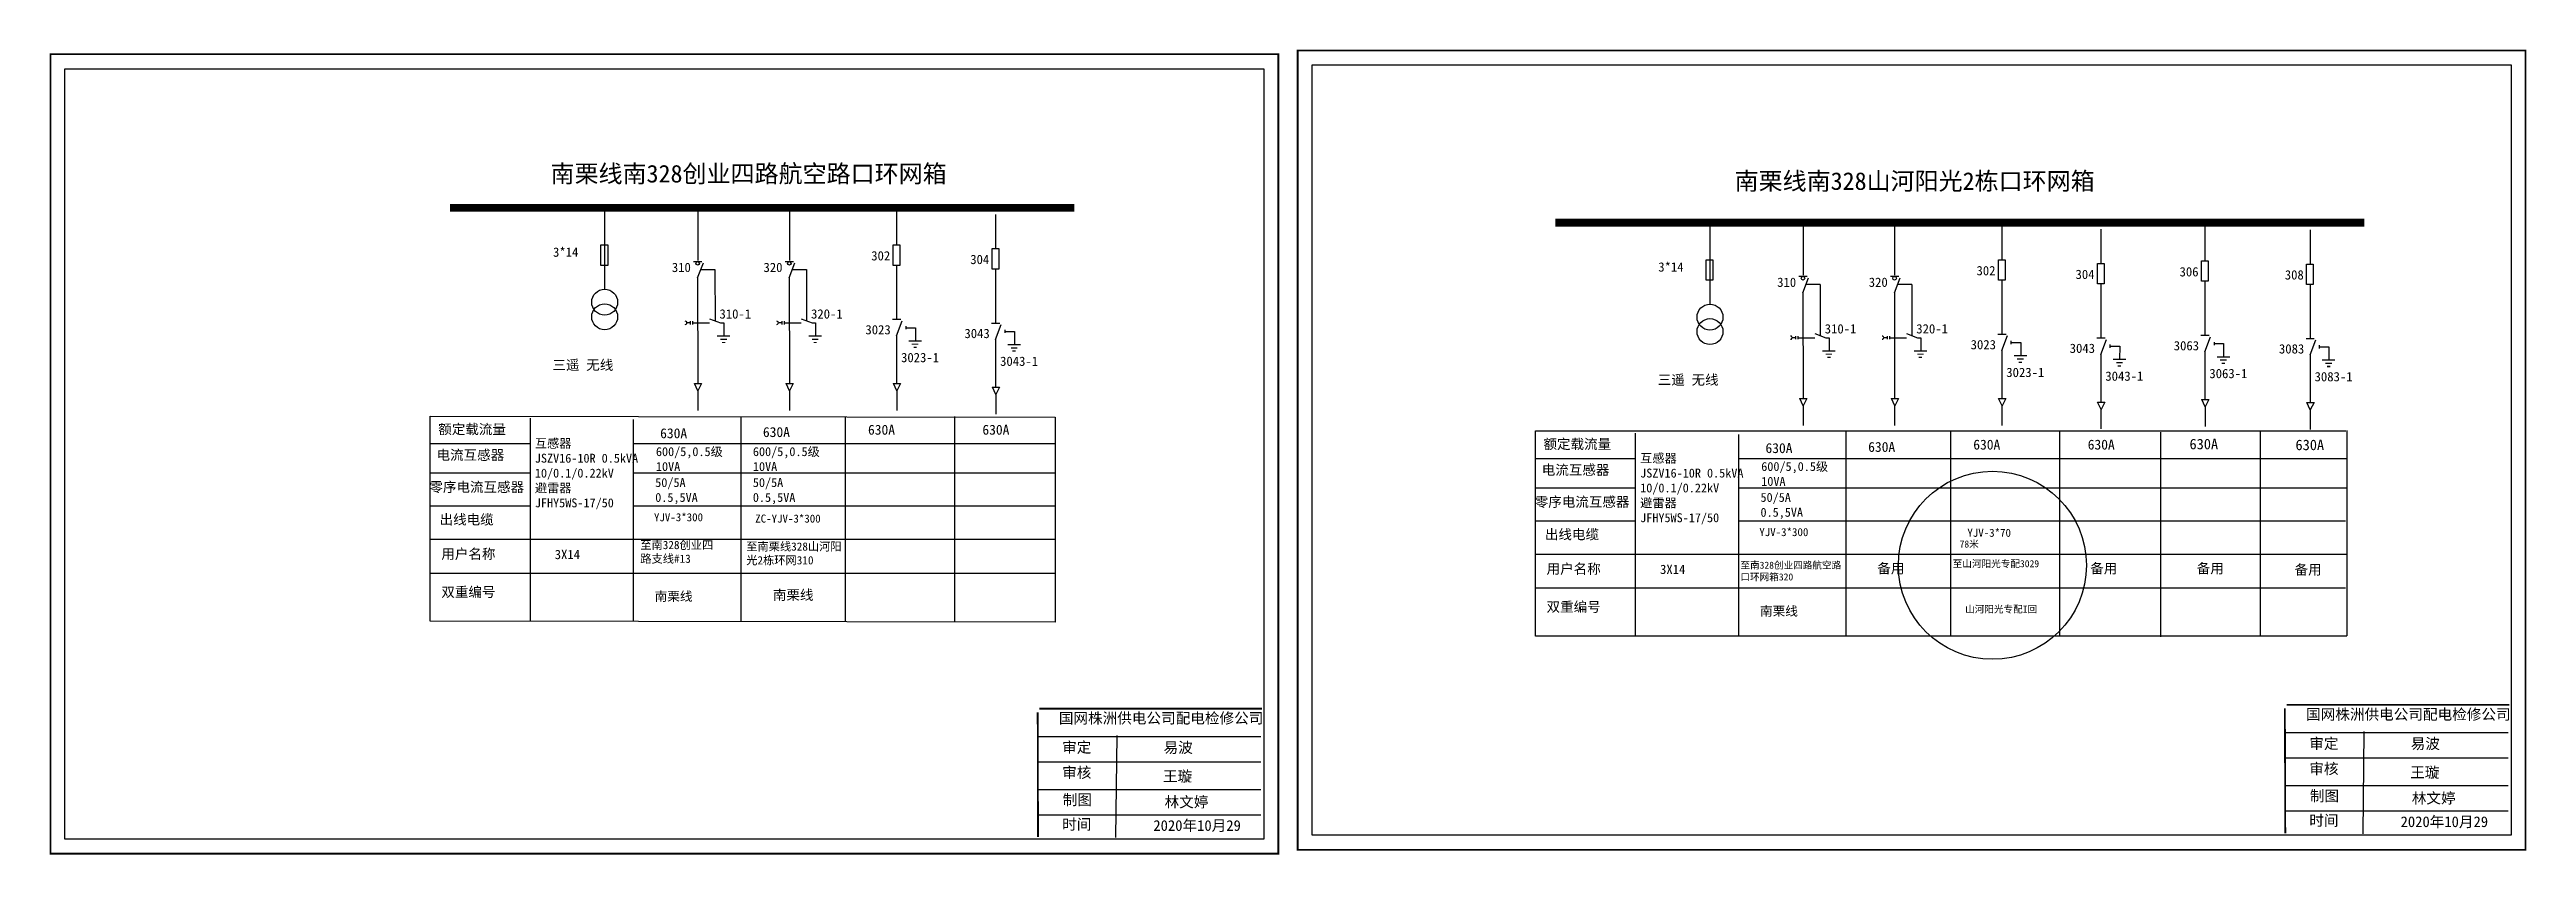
# Model space of a CAD drawing. Extents: x -93 to 445, y -102 to 13.
# Drawn here: x 93.1 to 444.8, y -102.4 to 11.9 of the extents above; entities that cross this region are included whole.
import ezdxf

# ---------------------------------------------------------------- set-up
doc = ezdxf.new("R2010")
doc.units = 0
doc.header["$LTSCALE"] = 0.774411
doc.linetypes.add('CENTER', pattern=[50.8, 31.75, -6.35, 6.35, -6.35])
doc.layers.get('0').update_dxf_attribs({"linetype": 'CONTINUOUS'})
doc.layers.add('1', color=7, linetype='CONTINUOUS')
doc.styles.add('hztxt_txtstyle_0.00_0_0', font='simkai.ttf')
doc.styles.add('hztxt_txtstyle_2.70_0_0', font='simkai.ttf', dxfattribs={"height": 2.7})
doc.styles.add('KaiTi_GB2312_txtstyle_1.17_0_0', font='', dxfattribs={"height": 1.168382})
doc.styles.add('KaiTi_GB2312_txtstyle_1.32_0_0', font='', dxfattribs={"height": 1.318325})
doc.styles.add('KaiTi_txtstyle_1.41_0_0', font='simkai.ttf', dxfattribs={"height": 1.40884})
doc.styles.get("Standard").update_dxf_attribs({"font": '', "height": 2.5})
doc.styles.add('仿宋_txtstyle_1.00_0_0', font='simfang.ttf', dxfattribs={"height": 1})
doc.styles.add('字体', font='', dxfattribs={"height": 2.5})
doc.styles.add('楷体_GB2312_txtstyle_1.09_0_0', font='simkai_0.ttf', dxfattribs={"height": 1.0944})
doc.styles.get('KaiTi_GB2312_txtstyle_1.17_0_0').set_extended_font_data('KaiTi_GB2312')
doc.styles.get('KaiTi_GB2312_txtstyle_1.32_0_0').set_extended_font_data('KaiTi_GB2312')
doc.styles.get('Standard').set_extended_font_data('SimSun')
doc.styles.get('字体').set_extended_font_data('KaiTi_GB2312')

msp = doc.modelspace()

# ---------------------------------------------------------------- texts
at = {"color": 0}
for s, p in [('3*14', (164.59, -17.48)), ('302', (209.77, -18)), ('304', (223.83, -18.52)), ('310', (181.46, -19.65)), ('320', (194.47, -19.65)), ('3*14', (321.51, -19.59)), ('310', (338.39, -21.76)), ('320', (351.39, -21.76)), ('302', (366.69, -20.11)), ('304', (380.75, -20.64)), ('306', (395.52, -20.27)), ('308', (410.46, -20.71)), ('310-1', (188.22, -26.26)), ('320-1', (201.22, -26.26)), ('3023', (208.94, -28.5)), ('3043', (223, -29.03)), ('310-1', (345.14, -28.37)), ('320-1', (358.14, -28.37)), ('3023-1', (214, -32.45)), ('3023', (365.86, -30.62)), ('3043', (379.92, -31.14)), ('3063', (394.69, -30.77)), ('3083', (409.63, -31.22)), ('3043-1', (228.06, -32.98)), ('3023-1', (370.92, -34.56)), ('3043-1', (384.98, -35.09)), ('3063-1', (399.75, -34.72)), ('3083-1', (414.69, -35.17)), ('3X14', (164.83, -60.42)), ('3X14', (321.76, -62.53))]:
    msp.add_text(s, height=1.321, dxfattribs=at).set_placement(p)
at = {"color": 7}
for s, height, p in [('YJV-3*300', 1.138, (178.92, -55.04)), ('ZC-YJV-3*300', 1.1379, (193.3, -55.23)), ('YJV-3*300', 1.138, (335.85, -57.15)), ('YJV-3*70', 1.138, (365.39, -57.25))]:
    msp.add_text(s, height=height, dxfattribs=at).set_placement(p)
at = {"color": 1, "linetype": 'Continuous', "char_height": 2.5, "width": 62.7442, "attachment_point": 1, "style": '字体'}
for s, insert in [('{\\fSimSun|b0|i0|c134|p2;\\C256;南栗线南\\fKaiTi_GB2312|b0|i0|c134|p49;328\\fSimSun|b0|i0|c134|p2;创业四路航空路口环网箱}', (164.23, -4.43)), ('{\\fSimSun|b0|i0|c134|p2;\\C256;南栗线南\\fKaiTi_GB2312|b0|i0|c134|p49;328\\fSimSun|b0|i0|c134|p2;山河阳光2栋口环网箱}', (332.34, -5.48))]:
    msp.add_mtext(s, dxfattribs=dict(at, insert=insert))
at = {"color": 0, "linetype": 'Continuous', "attachment_point": 1}
for s, insert, char_height, width, style in [('{\\fSimSun|b0|i0|c134|p2;三遥 无线}', (164.51, -32.14), 1.4088, 22.7124, 'hztxt_txtstyle_2.70_0_0'), ('{\\fSimSun|b0|i0|c134|p2;三遥 无线}', (321.43, -34.25), 1.4088, 22.7124, 'hztxt_txtstyle_2.70_0_0'), ('{\\fSimSun|b0|i0|c134|p2;额定载流量}', (148.29, -41.26), 1.4088, 22.7124, 'hztxt_txtstyle_2.70_0_0'), ('{\\fSimSun|b0|i0|c134|p2;630A}', (179.8, -41.84), 1.4088, 22.7124, 'hztxt_txtstyle_2.70_0_0'), ('{\\fSimSun|b0|i0|c134|p2;630A}', (194.39, -41.67), 1.4088, 22.7124, 'hztxt_txtstyle_2.70_0_0'), ('{\\fSimSun|b0|i0|c134|p2;630A}', (209.31, -41.34), 1.4088, 22.7124, 'hztxt_txtstyle_2.70_0_0'), ('{\\fSimSun|b0|i0|c134|p2;630A}', (225.55, -41.34), 1.4088, 22.7124, 'hztxt_txtstyle_2.70_0_0'), ('{\\fSimSun|b0|i0|c134|p2;电流互感器}', (148.05, -44.92), 1.4088, 22.7124, 'hztxt_txtstyle_2.70_0_0'), ('\\A1;{\\fSimSun|b0|i0|c134|p2;互感器\\PJSZV16-10R 0.5kVA\\P10/0.1/0.22kV\\P避雷器\\PJFHY5WS-17/50}', (162.01, -43.34), 1.268, 23.3804, 'hztxt_txtstyle_2.70_0_0'), ('\\A1;{\\fSimSun|b0|i0|c134|p2;600/5,0.5级\\P10VA}', (179.2, -44.52), 1.268, 23.3804, 'hztxt_txtstyle_2.70_0_0'), ('\\A1;{\\fSimSun|b0|i0|c134|p2;600/5,0.5级\\P10VA}', (192.97, -44.52), 1.268, 23.3804, 'hztxt_txtstyle_2.70_0_0'), ('{\\fSimSun|b0|i0|c134|p2;额定载流量}', (305.21, -43.37), 1.4088, 22.7124, 'hztxt_txtstyle_2.70_0_0'), ('\\A1;{\\fSimSun|b0|i0|c134|p2;互感器\\PJSZV16-10R 0.5kVA\\P10/0.1/0.22kV\\P避雷器\\PJFHY5WS-17/50}', (318.94, -45.45), 1.268, 23.3804, 'hztxt_txtstyle_2.70_0_0'), ('{\\fSimSun|b0|i0|c134|p2;630A}', (336.73, -43.95), 1.4088, 22.7124, 'hztxt_txtstyle_2.70_0_0'), ('{\\fSimSun|b0|i0|c134|p2;630A}', (351.31, -43.78), 1.4088, 22.7124, 'hztxt_txtstyle_2.70_0_0'), ('{\\fSimSun|b0|i0|c134|p2;630A}', (366.23, -43.45), 1.4088, 22.7124, 'hztxt_txtstyle_2.70_0_0'), ('{\\fSimSun|b0|i0|c134|p2;630A}', (382.48, -43.45), 1.4088, 22.7124, 'hztxt_txtstyle_2.70_0_0'), ('{\\fSimSun|b0|i0|c134|p2;630A}', (396.93, -43.33), 1.493, 12.0055, 'hztxt_txtstyle_0.00_0_0'), ('{\\fSimSun|b0|i0|c134|p2;630A}', (411.98, -43.45), 1.493, 12.0055, 'hztxt_txtstyle_0.00_0_0'), ('{\\fSimSun|b0|i0|c134|p2;50/5A\\P0.5,5VA}', (179.1, -48.91), 1.268, 22.7124, 'hztxt_txtstyle_2.70_0_0'), ('{\\fSimSun|b0|i0|c134|p2;50/5A\\P0.5,5VA}', (192.96, -48.91), 1.268, 22.7124, 'hztxt_txtstyle_2.70_0_0'), ('{\\fSimSun|b0|i0|c134|p2;电流互感器}', (304.97, -47.04), 1.4088, 22.7124, 'hztxt_txtstyle_2.70_0_0'), ('\\A1;{\\fSimSun|b0|i0|c134|p2;600/5,0.5级\\P10VA}', (336.13, -46.63), 1.268, 23.3804, 'hztxt_txtstyle_2.70_0_0'), ('{\\fSimSun|b0|i0|c134|p2;零序电流互感器}', (147.04, -49.47), 1.4088, 22.7124, 'hztxt_txtstyle_2.70_0_0'), ('{\\fSimSun|b0|i0|c134|p2;零序电流互感器}', (303.97, -51.58), 1.4088, 22.7124, 'hztxt_txtstyle_2.70_0_0'), ('{\\fSimSun|b0|i0|c134|p2;50/5A\\P0.5,5VA}', (336.02, -51.02), 1.268, 22.7124, 'hztxt_txtstyle_2.70_0_0'), ('{\\fSimSun|b0|i0|c134|p2;出线电缆}', (148.48, -54.09), 1.4088, 22.7124, 'hztxt_txtstyle_2.70_0_0'), ('{\\fSimSun|b0|i0|c134|p2;出线电缆}', (305.41, -56.2), 1.4088, 22.7124, 'hztxt_txtstyle_2.70_0_0'), ('{\\fSimSun|b0|i0|c134|p2;用户名称}', (148.73, -58.97), 1.4088, 22.7124, 'hztxt_txtstyle_2.70_0_0'), ('{\\fSimSun|b0|i0|c134|p2;用户名称}', (305.65, -61.09), 1.4088, 22.7124, 'hztxt_txtstyle_2.70_0_0'), ('{\\fSimSun|b0|i0|c134|p2;备用}', (352.61, -61.03), 1.4088, 22.7124, 'hztxt_txtstyle_2.70_0_0'), ('{\\fSimSun|b0|i0|c134|p2;备用}', (382.84, -61.03), 1.4088, 22.7124, 'hztxt_txtstyle_2.70_0_0'), ('{\\fSimSun|b0|i0|c134|p2;备用}', (397.96, -61.03), 1.4088, 22.7124, 'hztxt_txtstyle_2.70_0_0'), ('{\\fSimSun|b0|i0|c134|p2;备用}', (411.85, -61.2), 1.4088, 22.7124, 'hztxt_txtstyle_2.70_0_0'), ('{\\fSimSun|b0|i0|c134|p2;双重编号}', (148.73, -64.38), 1.4088, 22.7124, 'hztxt_txtstyle_2.70_0_0'), ('{\\fSimSun|b0|i0|c134|p2;双重编号}', (305.65, -66.49), 1.4088, 22.7124, 'hztxt_txtstyle_2.70_0_0'), ('国网株洲供电公司配电检修公司', (236.4, -82.24), 1.5205, 41.5686, '字体'), ('国网株洲供电公司配电检修公司', (413.48, -81.7), 1.5205, 41.5686, '字体'), ('\\f\uffbfﾬￌﾣﾤ_GB2312|b0|i0|c134|p49;审定', (236.87, -86.38), 1.5205, 11.8908, '字体'), ('易波', (251.27, -86.41), 1.52, 11.8908, '字体'), ('\\f\uffbfﾬￌﾣﾤ_GB2312|b0|i0|c134|p49;审定', (413.94, -85.84), 1.5205, 11.8908, '字体'), ('易波', (428.34, -85.86), 1.52, 11.8908, '字体'), ('\\f\uffbfﾬￌﾣﾤ_GB2312|b0|i0|c134|p49;审核', (236.87, -89.96), 1.5205, 11.8908, '字体'), ('王璇', (251.19, -90.49), 1.52, 11.8908, '字体'), ('\\f\uffbfﾬￌﾣﾤ_GB2312|b0|i0|c134|p49;审核', (413.94, -89.42), 1.5205, 11.8908, '字体'), ('王璇', (428.27, -89.94), 1.52, 11.8908, '字体'), ('\\f\uffbfﾬￌﾣﾤ_GB2312|b0|i0|c134|p49;制图', (236.95, -93.83), 1.5205, 11.8908, '字体'), ('\\f\uffbfﾬￌﾣﾤ_GB2312|b0|i0|c134|p49;制图', (414.02, -93.28), 1.5205, 11.8908, '字体'), ('\\f\uffbfﾬￌﾣﾤ_GB2312|b0|i0|c134|p49;时间', (236.87, -97.31), 1.5205, 11.8908, '字体'), ('\\f\uffbfﾬￌﾣﾤ_GB2312|b0|i0|c134|p49;时间', (413.94, -96.77), 1.5205, 11.8908, '字体')]:
    msp.add_mtext(s, dxfattribs=dict(at, insert=insert, char_height=char_height, width=width, style=style))
at = {"color": 7, "linetype": 'Continuous', "attachment_point": 1}
for s, insert, char_height, width, style in [('至南328创业四路支线#13', (176.98, -57.83), 1.1684, 11.405, 'KaiTi_GB2312_txtstyle_1.17_0_0'), ('{\\fSimSun|b0|i0|c134|p2;至南栗线}328{\\fSimSun|b0|i0|c134|p2;山河阳光}2{\\fSimSun|b0|i0|c134|p2;栋环网}310', (192.02, -58.05), 1.1684, 13.7576, 'KaiTi_GB2312_txtstyle_1.17_0_0'), ('南栗线', (179.01, -65.03), 1.318, 13.9563, 'KaiTi_GB2312_txtstyle_1.32_0_0'), ('南栗线', (195.8, -64.8), 1.409, 22.7124, 'KaiTi_txtstyle_1.41_0_0'), ('南栗线', (335.94, -67.14), 1.318, 13.9563, 'KaiTi_GB2312_txtstyle_1.32_0_0'), ('林文婷', (251.42, -94.15), 1.52, 11.8908, '楷体_GB2312_txtstyle_1.09_0_0'), ('林文婷', (428.49, -93.6), 1.52, 11.8908, '楷体_GB2312_txtstyle_1.09_0_0'), ('2020{\\fSimSun|b0|i0|c134|p2;年}10{\\fSimSun|b0|i0|c134|p2;月}29', (249.82, -97.49), 1.5205, 22.2404, '楷体_GB2312_txtstyle_1.09_0_0'), ('2020{\\fSimSun|b0|i0|c134|p2;年}10{\\fSimSun|b0|i0|c134|p2;月}29', (426.9, -96.95), 1.5205, 22.2404, '楷体_GB2312_txtstyle_1.09_0_0')]:
    msp.add_mtext(s, dxfattribs=dict(at, insert=insert, char_height=char_height, width=width, style=style))
at = {"color": 7, "linetype": 'Continuous', "lineweight": 0, "ltscale": 0.817117, "char_height": 1, "attachment_point": 1, "style": '仿宋_txtstyle_1.00_0_0'}
for s, insert in [('78米', (364.29, -57.77)), ('至南328创业四路航空路^M^J口环网箱320', (333.17, -60.78)), ('至{\\fSimSun|b0|i0|c134|p2;\\C0;山河阳光专配3029}', (363.31, -60.57)), ('{\\fSimSun|b0|i0|c134|p2;\\C0;山河阳光专配I回}', (365.07, -67.03))]:
    msp.add_mtext(s, dxfattribs=dict(at, insert=insert))

# ---------------------------------------------------------------- linework, layer by layer
at = {"color": 0}
for p, q in [((171.9, -10.94), (171.9, -22.2)), ((185.13, -10.94), (185.13, -17.99)), ((198.14, -10.94), (198.14, -17.99)), ((213.37, -10.94), (213.37, -15.81)), ((227.43, -11.47), (227.43, -16.33)), ((328.82, -13.05), (328.82, -24.32)), ((342.06, -13.05), (342.06, -20.11)), ((355.06, -13.05), (355.06, -20.11)), ((370.3, -13.05), (370.3, -17.92)), ((384.36, -13.58), (384.36, -18.45)), ((399.12, -13.21), (399.12, -18.08)), ((414.06, -13.65), (414.06, -18.52)), ((184.55, -18.14), (185.72, -18.14)), ((185.12, -20.48), (185.13, -35.49)), ((197.55, -18.14), (198.72, -18.14)), ((198.13, -20.48), (198.14, -35.49)), ((213.37, -18.7), (213.37, -26.33)), ((227.43, -19.23), (227.43, -26.85)), ((341.47, -20.25), (342.64, -20.25)), ((354.48, -20.25), (355.64, -20.25)), ((370.3, -20.81), (370.3, -28.44)), ((399.12, -20.97), (399.12, -28.59)), ((342.05, -22.59), (342.06, -37.61)), ((355.05, -22.59), (355.06, -37.61)), ((384.36, -21.34), (384.36, -28.96)), ((414.06, -21.41), (414.06, -29.04)), ((188.84, -26.86), (188.84, -28.72)), ((201.85, -26.86), (201.84, -28.72)), ((212.79, -26.36), (213.96, -26.36)), ((216.04, -27.56), (216.03, -29.41)), ((226.85, -26.89), (228.02, -26.89)), ((230.09, -28.08), (230.09, -29.93)), ((213.36, -28.68), (213.37, -35.49)), ((227.42, -29.2), (227.43, -36.02)), ((345.77, -28.98), (345.76, -30.83)), ((358.77, -28.98), (358.77, -30.83)), ((369.71, -28.47), (370.88, -28.47)), ((370.29, -30.79), (370.3, -37.61)), ((372.96, -29.67), (372.96, -31.52)), ((383.77, -29), (384.94, -29)), ((384.35, -31.32), (384.36, -38.13)), ((387.02, -30.19), (387.01, -32.05)), ((398.54, -28.63), (399.71, -28.63)), ((399.11, -30.95), (399.12, -37.76)), ((401.78, -29.82), (401.78, -31.67)), ((413.48, -29.08), (414.64, -29.08)), ((414.05, -31.39), (414.06, -38.21)), ((416.72, -30.27), (416.72, -32.12)), ((184.66, -35.49), (185.69, -35.49)), ((185.15, -36.53), (184.67, -35.49)), ((185.69, -35.49), (185.15, -36.53)), ((197.66, -35.49), (198.69, -35.49)), ((198.15, -36.53), (197.67, -35.49)), ((198.69, -35.49), (198.15, -36.53)), ((212.9, -35.49), (213.93, -35.49)), ((213.39, -36.53), (212.91, -35.49)), ((213.93, -35.49), (213.39, -36.53)), ((226.96, -36.01), (227.99, -36.01)), ((227.45, -37.05), (226.97, -36.01)), ((227.99, -36.01), (227.45, -37.05)), ((341.58, -37.6), (342.61, -37.6)), ((342.07, -38.64), (341.59, -37.6)), ((342.61, -37.6), (342.07, -38.64)), ((354.58, -37.6), (355.62, -37.6)), ((355.08, -38.64), (354.6, -37.6)), ((355.62, -37.6), (355.08, -38.64)), ((369.82, -37.6), (370.86, -37.6)), ((370.31, -38.64), (369.83, -37.6)), ((370.86, -37.6), (370.31, -38.64)), ((383.88, -38.12), (384.91, -38.12)), ((384.37, -39.16), (383.89, -38.12)), ((384.91, -38.12), (384.37, -39.16)), ((398.65, -37.75), (399.68, -37.75)), ((399.14, -38.79), (398.66, -37.75)), ((399.68, -37.75), (399.14, -38.79)), ((413.58, -38.2), (414.62, -38.2)), ((414.08, -39.24), (413.6, -38.2)), ((414.62, -38.2), (414.08, -39.24))]:
    msp.add_line(p, q, dxfattribs=at)
at = {"color": 0, "linetype": 'Continuous'}
for p, q in [((185.12, -20.48), (185.93, -18.34)), ((185.58, -19.28), (187.58, -19.28)), ((187.58, -19.29), (187.59, -26.58)), ((198.13, -20.48), (198.93, -18.34)), ((198.58, -19.28), (200.59, -19.28)), ((200.59, -19.29), (200.59, -26.58)), ((342.05, -22.59), (342.85, -20.46)), ((355.05, -22.59), (355.86, -20.46)), ((342.5, -21.39), (344.51, -21.39)), ((344.51, -21.41), (344.51, -28.69)), ((355.51, -21.39), (357.51, -21.39)), ((357.51, -21.41), (357.52, -28.69)), ((184.08, -26.86), (183.6, -26.86)), ((184.08, -26.63), (184.08, -27.09)), ((184.4, -26.63), (184.4, -27.09)), ((184.41, -26.86), (186.81, -26.86)), ((186.81, -26.28), (188.36, -26.86)), ((188.36, -26.86), (188.84, -26.86)), ((197.09, -26.86), (196.6, -26.86)), ((197.09, -26.63), (197.09, -27.09)), ((197.4, -26.63), (197.4, -27.09)), ((197.42, -26.86), (199.81, -26.86)), ((199.81, -26.28), (201.36, -26.86)), ((201.36, -26.86), (201.85, -26.86)), ((213.36, -28.7), (214.17, -26.57)), ((214.66, -27.32), (214.66, -27.78)), ((214.66, -27.56), (216.04, -27.56)), ((227.42, -29.23), (228.23, -27.09)), ((228.72, -27.85), (228.72, -28.3)), ((228.72, -28.08), (230.09, -28.08)), ((341.01, -28.98), (340.52, -28.98)), ((341.01, -28.75), (341.01, -29.2)), ((341.32, -28.75), (341.32, -29.2)), ((341.34, -28.98), (343.73, -28.98)), ((343.73, -28.4), (345.28, -28.98)), ((345.28, -28.98), (345.77, -28.98)), ((354.01, -28.98), (353.53, -28.98)), ((354.01, -28.75), (354.01, -29.2)), ((354.33, -28.75), (354.33, -29.2)), ((354.34, -28.98), (356.74, -28.98)), ((356.74, -28.4), (358.29, -28.98)), ((358.29, -28.98), (358.77, -28.98)), ((370.29, -30.81), (371.1, -28.68)), ((371.58, -29.44), (371.58, -29.89)), ((371.58, -29.67), (372.96, -29.67)), ((384.35, -31.34), (385.15, -29.21)), ((385.64, -29.96), (385.64, -30.42)), ((385.64, -30.19), (387.02, -30.19)), ((399.11, -30.97), (399.92, -28.84)), ((400.4, -29.82), (401.78, -29.82)), ((400.41, -29.59), (400.41, -30.05)), ((414.05, -31.41), (414.86, -29.28)), ((415.34, -30.04), (415.34, -30.49)), ((415.34, -30.27), (416.72, -30.27)), ((147.14, -40.1), (235.88, -40.28)), ((147.14, -69.24), (147.14, -40.1)), ((161.33, -40.42), (161.33, -69.23)), ((175.95, -40.61), (175.95, -69.21)), ((191.23, -40.16), (191.23, -69.23)), ((206.08, -40.16), (206.08, -69.23)), ((221.57, -40.18), (221.57, -69.25)), ((235.88, -40.28), (235.88, -69.35)), ((419.26, -42.17), (419.26, -71.31)), ((147.14, -43.99), (161.33, -43.99)), ((175.95, -43.99), (235.88, -43.99)), ((304.06, -42.21), (419.14, -42.21)), ((304.06, -71.35), (304.06, -42.21)), ((318.25, -42.53), (318.25, -71.35)), ((332.88, -42.72), (332.88, -71.33)), ((348.15, -42.27), (348.15, -71.34)), ((363, -42.27), (363, -71.34)), ((378.49, -42.29), (378.49, -71.36)), ((392.8, -42.39), (392.8, -71.46)), ((406.94, -42.23), (406.94, -71.37)), ((147.14, -48.18), (161.33, -48.18)), ((175.95, -48.18), (235.88, -48.18)), ((304.06, -46.11), (318.25, -46.11)), ((332.88, -46.11), (419.3, -46.11)), ((304.06, -50.29), (318.25, -50.29)), ((332.88, -50.29), (419.3, -50.29)), ((147.14, -52.85), (161.33, -52.85)), ((175.95, -52.85), (235.88, -52.85)), ((304.06, -54.97), (318.25, -54.97)), ((332.88, -54.97), (419.09, -54.97)), ((147.14, -57.59), (235.88, -57.59)), ((304.06, -59.7), (419.26, -59.7)), ((147.14, -62.41), (235.88, -62.41)), ((304.06, -64.52), (419.09, -64.52)), ((235.88, -69.35), (147.14, -69.24)), ((419.26, -71.35), (304.06, -71.35)), ((233.47, -85.59), (265.08, -85.59)), ((244.63, -85.45), (244.44, -99.96)), ((410.55, -85.05), (442.16, -85.05)), ((421.7, -84.9), (421.52, -99.41)), ((233.47, -89.19), (265.08, -89.19)), ((410.55, -88.65), (442.16, -88.65)), ((233.47, -93.12), (265.08, -93.12)), ((410.55, -92.58), (442.16, -92.58)), ((233.47, -96.72), (265.08, -96.72)), ((410.55, -96.18), (442.16, -96.18))]:
    msp.add_line(p, q, dxfattribs=at)
at = {"color": 0, "linetype": 'CENTER'}
for p, q in [((185.14, -36.46), (185.14, -39.3)), ((198.14, -36.46), (198.14, -39.3)), ((213.38, -36.46), (213.38, -39.3)), ((227.44, -36.98), (227.44, -39.83)), ((342.06, -38.57), (342.06, -41.42)), ((355.07, -38.57), (355.07, -41.42)), ((370.3, -38.57), (370.3, -41.42)), ((384.36, -39.1), (384.36, -41.94)), ((399.13, -38.73), (399.13, -41.57)), ((414.07, -39.17), (414.07, -42.02))]:
    msp.add_line(p, q, dxfattribs=at)
at = {"color": 0, "linetype": 'Continuous', "const_width": 0.253}
for points in [[(93.23, 11.28), (267.57, 11.28), (267.57, -102.24), (93.23, -102.24)], [(270.31, 11.82), (444.64, 11.82), (444.64, -101.69), (270.31, -101.69)]]:
    msp.add_lwpolyline(points, close=True, dxfattribs=at)
at = {"color": 0, "linetype": 'Continuous'}
for points in [[(95.28, 9.23), (265.52, 9.23), (265.52, -100.18), (95.28, -100.18)], [(272.36, 9.77), (442.59, 9.77), (442.59, -99.64), (272.36, -99.64)], [(171.4, -15.81), (172.35, -15.81), (172.35, -18.7), (171.4, -18.7)], [(212.87, -15.81), (213.83, -15.81), (213.83, -18.7), (212.87, -18.7)], [(226.93, -16.33), (227.88, -16.33), (227.88, -19.23), (226.93, -19.23)], [(328.32, -17.92), (329.27, -17.92), (329.27, -20.81), (328.32, -20.81)], [(369.8, -17.92), (370.75, -17.92), (370.75, -20.81), (369.8, -20.81)], [(383.86, -18.45), (384.81, -18.45), (384.81, -21.34), (383.86, -21.34)], [(398.62, -18.08), (399.57, -18.08), (399.57, -20.97), (398.62, -20.97)], [(413.56, -18.52), (414.51, -18.52), (414.51, -21.41), (413.56, -21.41)]]:
    msp.add_lwpolyline(points, close=True, dxfattribs=at)
at = {"color": 0, "linetype": 'Continuous', "const_width": 0.253}
for points in [[(233.4, -82.17), (233.45, -99.9)], [(233.64, -81.65), (265.25, -81.65)], [(410.47, -81.62), (410.53, -99.35)], [(410.72, -81.11), (442.33, -81.11)]]:
    msp.add_lwpolyline(points, dxfattribs=at)
at = {"color": 0}
for centre in [(185.13, -18.42), (198.14, -18.42), (342.06, -20.53), (355.06, -20.53)]:
    msp.add_circle(centre, 0.254, dxfattribs=at)
at = {"color": 0, "linetype": 'Continuous'}
for centre in [(171.92, -23.93), (171.92, -26), (328.85, -26.05), (328.85, -28.11)]:
    msp.add_circle(centre, 1.84, dxfattribs=at)
at = {"color": 1, "linetype": 'Continuous'}
msp.add_circle((368.95, -61.3), 13.35, dxfattribs=at)
at = {"color": 0, "linetype": 'Continuous'}
for centre in [(183.37, -26.86), (196.37, -26.86), (340.29, -28.97), (353.3, -28.97)]:
    msp.add_arc(centre, 0.229, 268.8681, 90.9872, dxfattribs=at)
at = {"color": 0}
for points in [[(187.88, -28.64), (187.88, -28.83), (189.73, -28.64), (189.73, -28.83)], [(189.27, -29.29), (189.27, -29.1), (188.34, -29.29), (188.34, -29.1)], [(188.57, -29.57), (188.57, -29.75), (189.03, -29.57), (189.03, -29.75)], [(200.88, -28.64), (200.88, -28.83), (202.73, -28.64), (202.73, -28.83)], [(202.27, -29.29), (202.27, -29.1), (201.35, -29.29), (201.35, -29.1)], [(201.58, -29.57), (201.58, -29.75), (202.04, -29.57), (202.04, -29.75)], [(215.07, -29.33), (215.07, -29.52), (216.92, -29.33), (216.92, -29.52)], [(216.46, -29.98), (216.46, -29.8), (215.53, -29.98), (215.53, -29.8)], [(215.77, -30.26), (215.77, -30.44), (216.23, -30.26), (216.23, -30.44)], [(229.13, -29.86), (229.13, -30.04), (230.98, -29.86), (230.98, -30.04)], [(230.52, -30.51), (230.52, -30.32), (229.59, -30.51), (229.59, -30.32)], [(229.82, -30.78), (229.82, -30.97), (230.29, -30.78), (230.29, -30.97)], [(344.8, -30.76), (344.8, -30.94), (346.65, -30.76), (346.65, -30.94)], [(346.19, -31.4), (346.19, -31.22), (345.27, -31.4), (345.27, -31.22)], [(357.81, -30.76), (357.81, -30.94), (359.66, -30.76), (359.66, -30.94)], [(359.2, -31.4), (359.2, -31.22), (358.27, -31.4), (358.27, -31.22)], [(372, -31.45), (372, -31.63), (373.85, -31.45), (373.85, -31.63)], [(400.82, -31.6), (400.82, -31.79), (402.67, -31.6), (402.67, -31.79)], [(345.5, -31.68), (345.5, -31.86), (345.96, -31.68), (345.96, -31.86)], [(358.5, -31.68), (358.5, -31.86), (358.96, -31.68), (358.96, -31.86)], [(373.38, -32.09), (373.38, -31.91), (372.46, -32.09), (372.46, -31.91)], [(372.69, -32.37), (372.69, -32.56), (373.15, -32.37), (373.15, -32.56)], [(386.05, -31.97), (386.05, -32.16), (387.9, -31.97), (387.9, -32.16)], [(387.44, -32.62), (387.44, -32.43), (386.52, -32.62), (386.52, -32.43)], [(386.75, -32.9), (386.75, -33.08), (387.21, -32.9), (387.21, -33.08)], [(402.21, -32.25), (402.21, -32.06), (401.28, -32.25), (401.28, -32.06)], [(401.51, -32.52), (401.51, -32.71), (401.98, -32.52), (401.98, -32.71)], [(415.76, -32.05), (415.76, -32.23), (417.61, -32.05), (417.61, -32.23)], [(417.15, -32.69), (417.15, -32.51), (416.22, -32.69), (416.22, -32.51)], [(416.45, -32.97), (416.45, -33.16), (416.91, -32.97), (416.91, -33.16)]]:
    msp.add_trace(points, dxfattribs=at)
at = {"layer": '1', "color": 0, "const_width": 1.1}
for points in [[(149.96, -10.53), (238.6, -10.53)], [(306.88, -12.64), (421.75, -12.64)]]:
    msp.add_lwpolyline(points, dxfattribs=at)

msp.set_redraw_order([(e.dxf.handle, doc.entitydb.next_handle()) for e in msp.query("TEXT MTEXT ATTDEF DIMENSION ARC_DIMENSION")])  # texts and dimensions are drawn at this point

doc.saveas('drawing.dxf')
